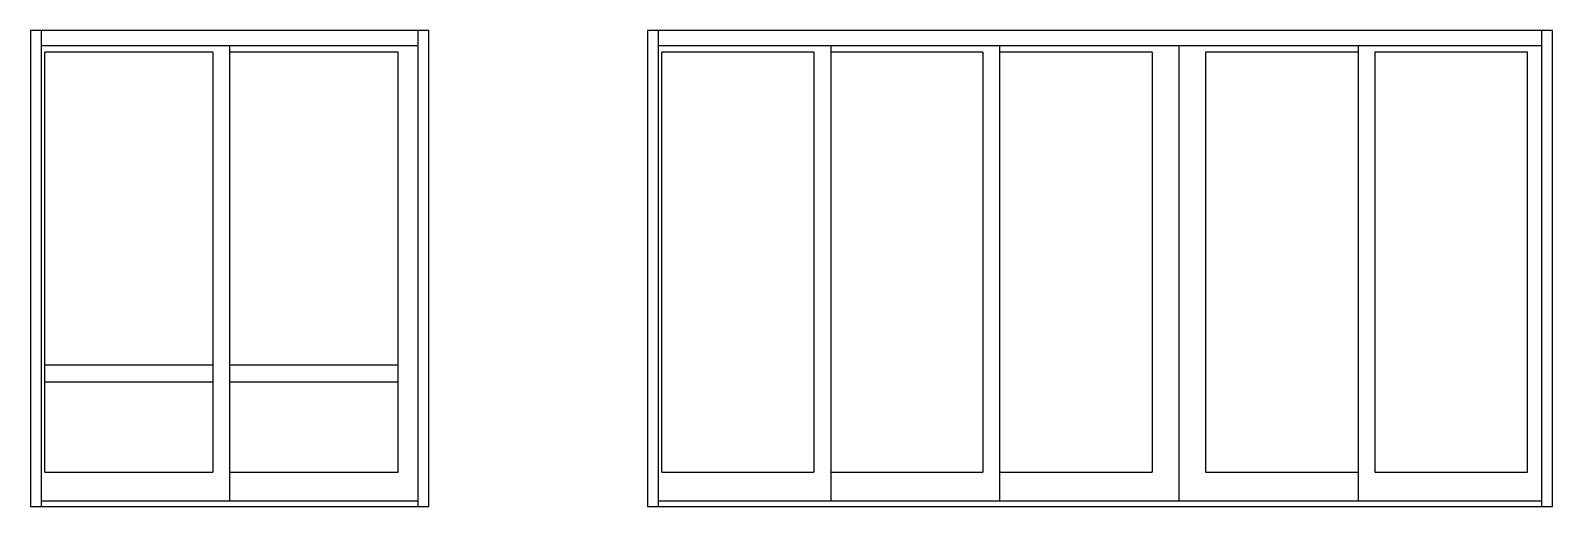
# Model space of a CAD drawing. Extents: x -81 to 107, y -69 to 26.
# Drawn here: x -81.2 to 107.2, y -69.5 to -10.5 of the extents above; entities that cross this region are included whole.
import ezdxf

# ---------------------------------------------------------------- set-up
doc = ezdxf.new("R2010")
doc.units = 0
doc.header["$LTSCALE"] = 0.25
doc.header["$MEASUREMENT"] = 0
for name, color, linetype in [('ELEV_FRAME', 1, 'CONTINUOUS'), ('ELEV_VENT', 5, 'CONTINUOUS'), ('FRAME', 1, 'CONTINUOUS')]:
    doc.layers.add(name, color=color, linetype=linetype)

msp = doc.modelspace()

# ---------------------------------------------------------------- linework, layer by layer
at = {"layer": 'ELEV_FRAME', "color": 1}
for p, q in [((107.16, -10.48), (-4.83, -10.48)), ((-4.83, -10.48), (-4.83, -69.49)), ((-3.5, -10.48), (-3.5, -69.49)), ((105.84, -69.49), (105.84, -10.48)), ((107.16, -69.49), (107.16, -10.48)), ((105.84, -12.37), (-3.5, -12.37)), ((-4.83, -69.49), (107.16, -69.49)), ((-3.5, -68.79), (105.84, -68.79))]:
    msp.add_line(p, q, dxfattribs=at)
at = {"layer": 'ELEV_VENT', "color": 5}
for p, q in [((-56.54, -12.37), (-56.54, -68.79)), ((17.84, -12.37), (17.84, -68.79)), ((38.73, -12.37), (38.73, -68.79)), ((60.92, -12.37), (60.92, -68.79)), ((83.12, -12.37), (83.12, -68.79)), ((-58.62, -13.19), (-79.42, -13.19)), ((-79.42, -65.24), (-79.42, -13.19)), ((-58.62, -13.19), (-58.62, -65.24)), ((-35.67, -13.19), (-56.54, -13.19)), ((-35.67, -65.24), (-35.67, -13.19)), ((-3.06, -65.24), (-3.06, -13.19)), ((15.76, -13.19), (-3.06, -13.19)), ((15.76, -13.19), (15.76, -65.24)), ((36.66, -13.19), (17.84, -13.19)), ((36.66, -13.19), (36.66, -65.24)), ((57.62, -13.19), (38.73, -13.19)), ((57.62, -13.19), (57.62, -65.24)), ((83.12, -13.19), (64.23, -13.19)), ((64.23, -13.19), (64.23, -65.24)), ((85.19, -13.19), (85.19, -65.24)), ((104.08, -13.19), (85.19, -13.19)), ((104.08, -65.24), (104.08, -13.19)), ((-79.42, -51.94), (-58.62, -51.94)), ((-56.54, -51.94), (-35.67, -51.94)), ((-79.42, -54.02), (-58.62, -54.02)), ((-56.54, -54.02), (-35.67, -54.02)), ((-79.42, -65.24), (-58.62, -65.24)), ((-56.54, -65.24), (-35.67, -65.24)), ((-3.06, -65.24), (15.76, -65.24)), ((17.84, -65.24), (36.66, -65.24)), ((38.73, -65.24), (57.62, -65.24)), ((64.23, -65.24), (83.12, -65.24)), ((85.19, -65.24), (104.08, -65.24))]:
    msp.add_line(p, q, dxfattribs=at)
at = {"layer": 'FRAME', "color": 1}
for p, q in [((-31.9, -10.48), (-81.19, -10.48)), ((-81.19, -10.48), (-81.19, -69.49)), ((-79.87, -10.48), (-79.87, -69.49)), ((-33.22, -69.49), (-33.22, -10.48)), ((-31.9, -69.49), (-31.9, -10.48)), ((-33.22, -12.37), (-79.87, -12.37)), ((-81.19, -69.49), (-31.9, -69.49)), ((-79.87, -68.79), (-33.22, -68.79))]:
    msp.add_line(p, q, dxfattribs=at)

doc.saveas('drawing.dxf')
